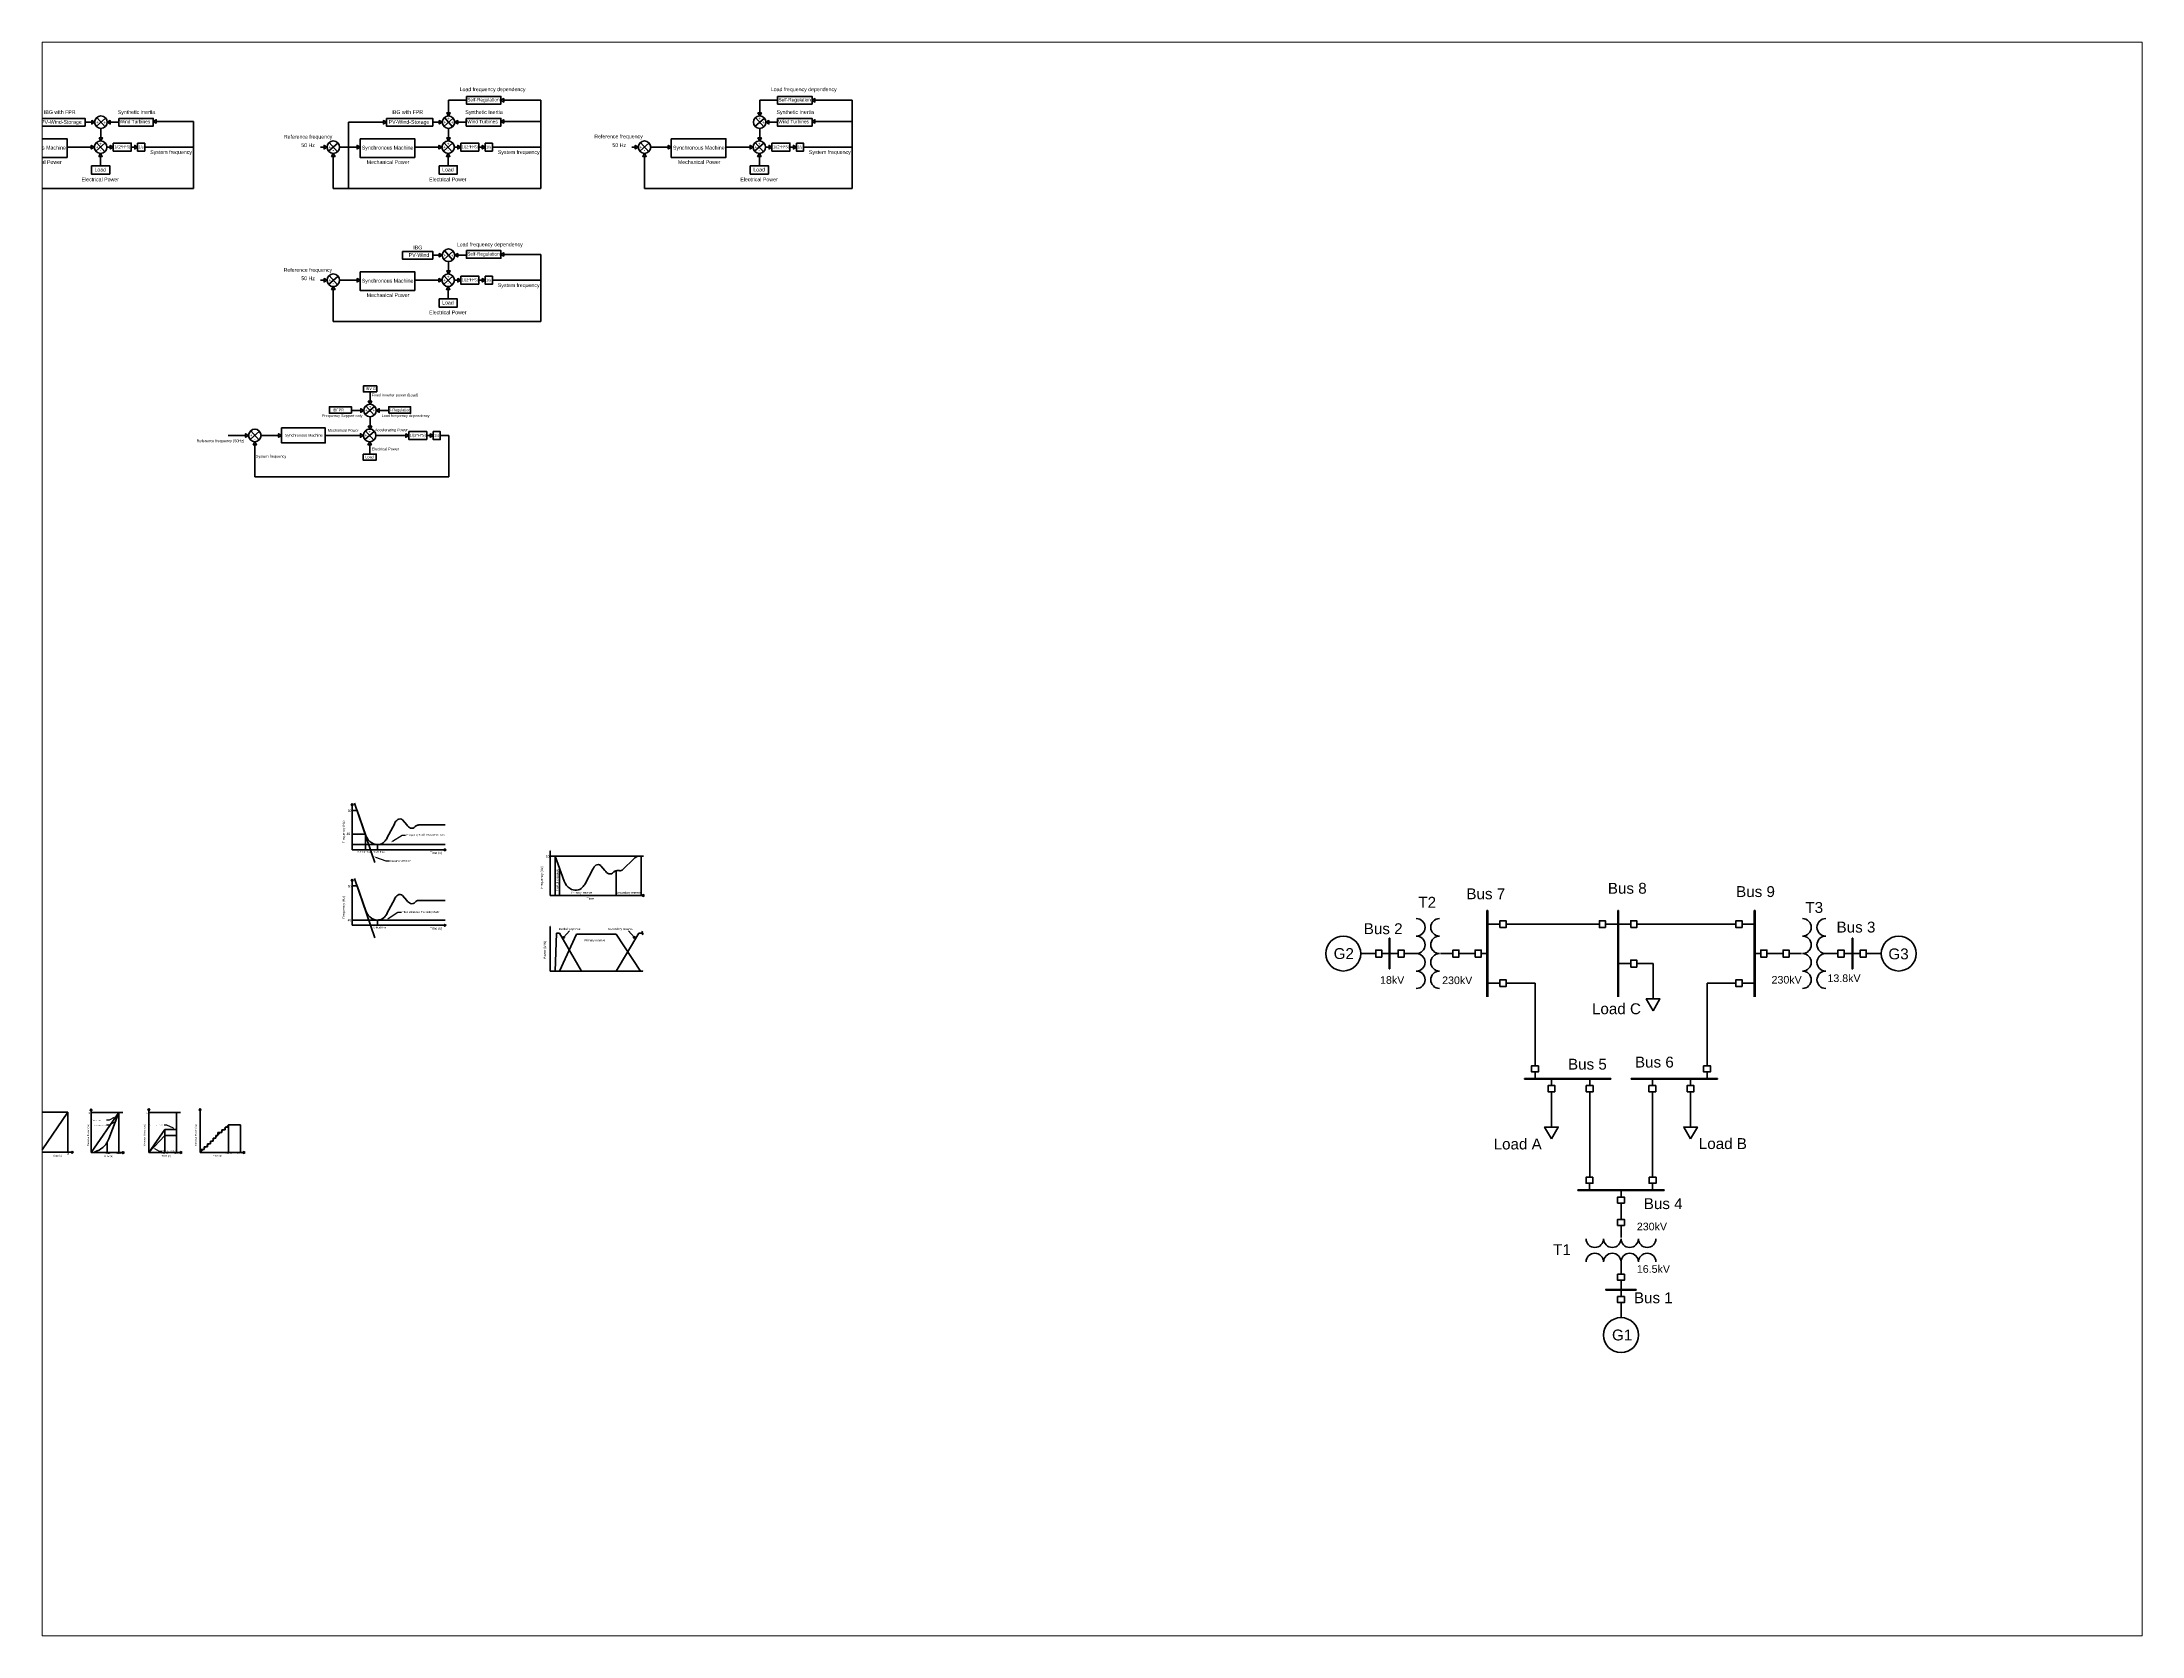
# Paper-space layout 'Layout1' of a CAD drawing. Header units: millimetres. Extents: x 26 to 231, y 20 to 176.
# The model-space entities are those that its viewports show. They can reach past a viewport. Long polylines and large blocks are cut down to what shows.
import ezdxf
from ezdxf import colors
from ezdxf.entities.mleader import LeaderData, LeaderLine
from ezdxf.math import Vec2, Vec3

# ---------------------------------------------------------------- set-up
doc = ezdxf.new("R2010")
doc.units = ezdxf.units.MM
doc.linetypes.add('ACAD_ISO02W100', pattern=[15, 12, -3])
doc.linetypes.add('JIS_02_1.2', pattern=[2.5, 1.25, -1.25])
doc.layers.get('0').update_dxf_attribs({"lineweight": 40})
doc.layers.add('Layer1', color=7, linetype='JIS_02_1.2', lineweight=40)
doc.layers.add('Layer2', color=7, linetype='ACAD_ISO02W100', lineweight=40)
doc.styles.get("Standard").update_dxf_attribs({"font": 'arial.ttf'})

msp = doc.modelspace()

# ---------------------------------------------------------------- hatches: boundary and pattern name
h = msp.add_hatch(color=256)
h.dxf.hatch_style = 1
h.paths.add_polyline_path([(2088.1, 2933.9), (2081.5, 2930.2), (2088.1, 2926.4)])
h.paths.add_polyline_path([(2053.7, 2930.2), (2047.2, 2933.9), (2047.2, 2926.4)])
h = msp.add_hatch(color=256)
h.dxf.hatch_style = 1
h.paths.add_polyline_path([(2857, 2933.9), (2850.5, 2930.2), (2857, 2926.4)])
h.paths.add_polyline_path([(2822.7, 2930.2), (2816.1, 2933.9), (2816.1, 2926.4)])
h = msp.add_hatch(color=256)
h.dxf.hatch_style = 1
h.paths.add_polyline_path([(2840.4, 2950.6), (2832.8, 2950.6), (2836.6, 2944.1)])
h = msp.add_hatch(color=256)
h.dxf.hatch_style = 1
h.paths.add_polyline_path([(3528.8, 2950.6), (3521.3, 2950.6), (3525.1, 2944.1)])
h = msp.add_hatch(color=256)
h.dxf.hatch_style = 1
h.paths.add_polyline_path([(3545.5, 2933.9), (3539, 2930.2), (3545.5, 2926.4)])
h = msp.add_hatch(color=256)
h.dxf.hatch_style = 1
h.paths.add_polyline_path([(1799, 2875), (1792.4, 2878.8), (1792.4, 2871.2)])
h.paths.add_polyline_path([(1816.6, 2854.5), (1812.9, 2861.1), (1809.1, 2854.5)])
h.paths.add_polyline_path([(1871.9, 2875), (1865.4, 2878.8), (1865.4, 2871.2)])
h.paths.add_polyline_path([(2063.9, 2895.5), (2067.6, 2888.9), (2071.4, 2895.5)])
h.paths.add_polyline_path([(2046.4, 2871.2), (2053, 2875), (2046.4, 2878.8)])
h.paths.add_polyline_path([(2063.1, 2854.5), (2070.7, 2854.5), (2066.9, 2861.1)])
h.paths.add_polyline_path([(2088.3, 2878.7), (2088.3, 2871.2), (2094.8, 2874.9)])
h.paths.add_polyline_path([(2148.8, 2874.9), (2142.3, 2878.7), (2142.3, 2871.1)])
h = msp.add_hatch(color=256)
h.dxf.hatch_style = 1
h.paths.add_polyline_path([(2567.9, 2875), (2561.4, 2878.8), (2561.4, 2871.2)])
h.paths.add_polyline_path([(2585.6, 2854.5), (2581.8, 2861.1), (2578, 2854.5)])
h.paths.add_polyline_path([(2640.9, 2875), (2634.3, 2878.8), (2634.3, 2871.2)])
h.paths.add_polyline_path([(2832.8, 2895.5), (2836.6, 2888.9), (2840.4, 2895.5)])
h.paths.add_polyline_path([(2815.4, 2871.2), (2821.9, 2875), (2815.4, 2878.8)])
h.paths.add_polyline_path([(2832.1, 2854.5), (2839.6, 2854.5), (2835.8, 2861.1)])
h.paths.add_polyline_path([(2857.2, 2878.7), (2857.2, 2871.2), (2863.8, 2874.9)])
h.paths.add_polyline_path([(2917.8, 2874.9), (2911.2, 2878.7), (2911.2, 2871.1)])
h = msp.add_hatch(color=256)
h.dxf.hatch_style = 1
h.paths.add_polyline_path([(3256.4, 2875), (3249.8, 2878.8), (3249.8, 2871.2)])
h.paths.add_polyline_path([(3274.1, 2854.5), (3270.3, 2861.1), (3266.5, 2854.5)])
h.paths.add_polyline_path([(3329.3, 2875), (3322.8, 2878.8), (3322.8, 2871.2)])
h.paths.add_polyline_path([(3521.3, 2895.5), (3525.1, 2888.9), (3528.8, 2895.5)])
h.paths.add_polyline_path([(3503.8, 2871.2), (3510.4, 2875), (3503.8, 2878.8)])
h.paths.add_polyline_path([(3520.5, 2854.5), (3528.1, 2854.5), (3524.3, 2861.1)])
h.paths.add_polyline_path([(3545.7, 2878.7), (3545.7, 2871.2), (3552.2, 2874.9)])
h.paths.add_polyline_path([(3606.2, 2874.9), (3599.7, 2878.7), (3599.7, 2871.1)])
h = msp.add_hatch(color=256)
h.dxf.hatch_style = 1
h.paths.add_polyline_path([(2857, 2639.7), (2850.5, 2635.9), (2857, 2632.1)])
h.paths.add_polyline_path([(2822.7, 2635.9), (2816.1, 2639.7), (2816.1, 2632.1)])
h = msp.add_hatch(color=256)
h.dxf.hatch_style = 1
h.paths.add_polyline_path([(2567.9, 2580.7), (2561.4, 2584.5), (2561.4, 2576.9)])
h.paths.add_polyline_path([(2585.6, 2560.3), (2581.8, 2566.8), (2578, 2560.3)])
h.paths.add_polyline_path([(2640.9, 2580.7), (2634.3, 2584.5), (2634.3, 2576.9)])
h.paths.add_polyline_path([(2832.8, 2601.2), (2836.6, 2594.6), (2840.4, 2601.2)])
h.paths.add_polyline_path([(2815.4, 2576.9), (2821.9, 2580.7), (2815.4, 2584.5)])
h.paths.add_polyline_path([(2832.1, 2560.3), (2839.6, 2560.3), (2835.8, 2566.8)])
h.paths.add_polyline_path([(2857.2, 2584.5), (2857.2, 2576.9), (2863.8, 2580.7)])
h.paths.add_polyline_path([(2917.8, 2580.6), (2911.2, 2584.4), (2911.2, 2576.9)])
h = msp.add_hatch(color=256)
h.dxf.hatch_style = 1
h.paths.add_polyline_path([(2623.4, 1423.1), (2621.4, 1419.6), (2625.5, 1419.6)])
h.paths.add_polyline_path([(2831.5, 1321), (2828, 1323.1), (2828, 1319)])
h.paths.add_polyline_path([(2623.4, 1256.2), (2621.4, 1252.7), (2625.5, 1252.7)])
h.paths.add_polyline_path([(2831.5, 1154.1), (2828, 1156.2), (2828, 1152.1)])
h = msp.add_hatch(color=256)
h.dxf.hatch_style = 1
h.paths.add_polyline_path([(3061.8, 1322.1), (3059.8, 1318.6), (3063.9, 1318.6)])
h.paths.add_polyline_path([(3270, 1220), (3266.4, 1222.1), (3266.4, 1218)])
h.paths.add_polyline_path([(3061.8, 1155.2), (3059.8, 1151.7), (3063.9, 1151.7)])
h.paths.add_polyline_path([(3270, 1053.1), (3266.4, 1055.2), (3266.4, 1051.1)])
h = msp.add_hatch(color=256)
h.dxf.hatch_style = 1
h.paths.add_polyline_path([(1935.4, 745.6), (1933.3, 749.1), (1931.3, 745.6)])
h.paths.add_polyline_path([(2003.6, 650), (2007.1, 652.1), (2003.6, 654.1)])
h.paths.add_polyline_path([(2116.1, 653.3), (2116.1, 649.3), (2119.7, 651.3)])
h.paths.add_polyline_path([(2043.8, 744.8), (2047.9, 744.8), (2045.9, 748.3)])
h.paths.add_polyline_path([(2173.6, 748.8), (2171.6, 745.3), (2175.7, 745.3)])
h.paths.add_polyline_path([(2243.9, 649.7), (2247.4, 651.7), (2243.9, 653.8)])

# ---------------------------------------------------------------- linework, layer by layer
for p, q in [((3041.2, 3212.2), (3041.2, 3120.8)), ((2581.8, 3120.9), (2581.8, 3171)), ((3041.2, 3120.8), (2581.8, 3120.9)), ((2876.2, 2978.6), (2836.6, 2978.6)), ((2836.6, 2978.6), (2836.6, 2950.6)), ((3564.6, 2978.6), (3525.1, 2978.6)), ((3525.1, 2978.6), (3525.1, 2950.6)), ((2047.2, 2930.2), (2032.6, 2930.2)), ((2078.1, 2939.4), (2057.2, 2921)), ((2058.4, 2940.6), (2076.9, 2919.7)), ((2088.1, 2930.2), (2107, 2930.2)), ((2088.1, 2930.2), (2088.1, 2930.2)), ((2816.1, 2930.2), (2801.6, 2930.2)), ((2847, 2939.4), (2826.2, 2921)), ((2827.4, 2940.6), (2845.8, 2919.7)), ((2857, 2930.2), (2876, 2930.2)), ((2857, 2930.2), (2857, 2930.2)), ((3535.5, 2939.4), (3514.6, 2921)), ((3515.8, 2940.6), (3534.3, 2919.7)), ((3545.5, 2930.2), (3564.4, 2930.2)), ((3545.5, 2930.2), (3545.5, 2930.2)), ((2077.3, 2884.2), (2056.5, 2865.8)), ((2057.7, 2885.4), (2076.1, 2864.6)), ((2067.6, 2895.5), (2067.6, 2916.3)), ((2067.6, 2916.3), (2067.6, 2916.3)), ((2592.2, 2884.2), (2571.4, 2865.8)), ((2572.6, 2885.4), (2591, 2864.6)), ((2846.2, 2884.2), (2825.4, 2865.8)), ((2826.6, 2885.4), (2845, 2864.6)), ((2836.6, 2895.5), (2836.6, 2916.3)), ((2836.6, 2916.3), (2836.6, 2916.3)), ((3280.7, 2884.2), (3259.9, 2865.8)), ((3261.1, 2885.4), (3279.5, 2864.6)), ((3534.7, 2884.2), (3513.9, 2865.8)), ((3515.1, 2885.4), (3533.5, 2864.6)), ((3525.1, 2895.5), (3525.1, 2916.3)), ((3525.1, 2916.3), (3525.1, 2916.3)), ((2046.4, 2875), (1992.9, 2875)), ((2066.9, 2854.5), (2066.9, 2833.7)), ((2088.3, 2874.9), (2080.8, 2875)), ((2094.8, 2874.9), (2094.8, 2874.9)), ((2142.3, 2874.9), (2134.7, 2874.9)), ((2164.7, 2874.9), (2272.3, 2874.9)), ((2272.3, 2874.9), (2272.3, 2783.6)), ((2561.4, 2875), (2553.6, 2875)), ((2581.8, 2854.5), (2581.8, 2833.7)), ((2634.3, 2875), (2595.7, 2875)), ((2815.4, 2875), (2761.9, 2875)), ((2835.8, 2854.5), (2835.8, 2833.7)), ((2857.2, 2874.9), (2849.7, 2875)), ((2863.8, 2874.9), (2863.7, 2874.9)), ((2911.2, 2874.9), (2903.7, 2874.9)), ((2933.6, 2874.9), (3041.2, 2874.9)), ((3041.2, 2874.9), (3041.2, 2783.6)), ((3249.8, 2875), (3242, 2875)), ((3270.3, 2854.5), (3270.3, 2833.7)), ((3322.8, 2875), (3284.2, 2875)), ((3503.8, 2875), (3450.3, 2875)), ((3524.3, 2854.5), (3524.3, 2833.7)), ((3545.7, 2874.9), (3538.2, 2875)), ((3552.2, 2874.9), (3552.2, 2874.9)), ((3599.7, 2874.9), (3592.1, 2874.9)), ((3622.1, 2874.9), (3729.7, 2874.9)), ((3729.7, 2874.9), (3729.7, 2783.6)), ((2581.8, 2783.6), (2581.8, 2833.7)), ((3270.3, 2783.6), (3270.3, 2833.7)), ((2272.3, 2783.6), (1812.9, 2783.6)), ((3041.2, 2783.6), (2581.8, 2783.6)), ((3729.7, 2783.6), (3270.3, 2783.6)), ((2816.1, 2635.9), (2801.6, 2635.9)), ((2847, 2645.1), (2826.2, 2626.7)), ((2827.4, 2646.3), (2845.8, 2625.5)), ((2836.6, 2601.2), (2836.6, 2622)), ((2836.6, 2622), (2836.6, 2622)), ((2857, 2635.9), (2876, 2635.9)), ((2857, 2635.9), (2857, 2635.9)), ((2561.4, 2580.7), (2553.6, 2580.7)), ((2592.2, 2589.9), (2571.4, 2571.5)), ((2572.6, 2591.1), (2591, 2570.3)), ((2581.8, 2560.3), (2581.8, 2539.5)), ((2634.3, 2580.7), (2595.7, 2580.7)), ((2815.4, 2580.7), (2761.9, 2580.7)), ((2846.2, 2589.9), (2825.4, 2571.5)), ((2826.6, 2591.1), (2845, 2570.3)), ((2835.8, 2560.3), (2835.8, 2539.5)), ((2857.2, 2580.7), (2849.7, 2580.7)), ((2863.8, 2580.7), (2863.7, 2580.7)), ((2911.2, 2580.6), (2903.7, 2580.6)), ((2933.6, 2580.6), (3041.2, 2580.6)), ((3041.2, 2580.6), (3041.2, 2489.3)), ((2581.8, 2489.3), (2581.8, 2539.5)), ((3041.2, 2489.3), (2581.8, 2489.3)), ((2663, 2313), (2663, 2333.8)), ((2642.6, 2292.6), (2621.8, 2292.6)), ((2673.4, 2301.8), (2652.6, 2283.4)), ((2653.8, 2303), (2672.2, 2282.2)), ((2663, 2257.9), (2663, 2278.7)), ((2683.5, 2292.6), (2704.3, 2292.6)), ((2387.8, 2237.4), (2349.2, 2237.4)), ((2418.7, 2246.6), (2397.8, 2228.2)), ((2399, 2247.8), (2417.4, 2227)), ((2460.7, 2237.4), (2422.1, 2237.4)), ((2641.8, 2237.4), (2564.1, 2237.4)), ((2672.7, 2246.6), (2651.8, 2228.2)), ((2653, 2247.8), (2671.5, 2227)), ((2742.1, 2237.1), (2676.2, 2237.4)), ((2796.1, 2237), (2788.6, 2237)), ((2818.5, 2237.3), (2837.5, 2237.3)), ((2837.5, 2237.3), (2837.5, 2146)), ((2408.2, 2216.9), (2408.2, 2196.1)), ((2408.2, 2146), (2408.2, 2196.1)), ((2662.3, 2216.9), (2662.3, 2196.1)), ((2837.5, 2146), (2408.2, 2146)), ((2623.4, 1419.6), (2623.4, 1321)), ((2623.4, 1408), (2634.3, 1408)), ((2653.8, 1352.9), (2634.3, 1408)), ((2700.5, 1346.9), (2717.6, 1379.3)), ((2735.1, 1387), (2744.4, 1376)), ((2770.3, 1375.9), (2829.4, 1375.9)), ((2623.4, 1321), (2828, 1321)), ((3061.8, 1318.6), (3061.8, 1220)), ((3061.8, 1307), (3072.7, 1307)), ((3092.2, 1251.9), (3072.7, 1307)), ((3222.5, 1277.2), (3246.5, 1301.1)), ((3257.4, 1307), (3267.8, 1307)), ((3139, 1245.9), (3156, 1278.3)), ((3173.5, 1285.9), (3182.8, 1275)), ((3208.7, 1274.9), (3212.4, 1274.9)), ((3212.4, 1274.9), (3214.6, 1274.9)), ((2623.4, 1252.7), (2623.4, 1154.1)), ((2623.4, 1241.1), (2634.3, 1241.1)), ((2653.8, 1186), (2634.3, 1241.1)), ((2700.5, 1180), (2717.6, 1212.4)), ((2735.1, 1220.1), (2744.4, 1209.1)), ((2770.3, 1209), (2829.4, 1209)), ((3061.8, 1220), (3266.4, 1220)), ((5134.1, 996.1), (5134.1, 1187)), ((5135.7, 1187), (5134.1, 1187)), ((5135.7, 996.1), (5135.7, 1187)), ((5423.4, 996.1), (5423.4, 1187)), ((5423.4, 1187), (5425, 1187)), ((5425, 996.1), (5425, 1187)), ((5725.5, 996.1), (5725.5, 1187)), ((5725.5, 1187), (5727.1, 1187)), ((5727.1, 996.1), (5727.1, 1187)), ((2623.4, 1154.1), (2828, 1154.1)), ((3061.8, 1151.4), (3061.8, 1052.8)), ((3075.9, 1136.4), (3072.7, 1052.8)), ((3075.9, 1136.4), (3082.2, 1136.4)), ((3082.2, 1136.4), (3131.1, 1052.8)), ((3082.5, 1052.8), (3120.1, 1134.5)), ((3104.4, 1141.7), (3092, 1127.9)), ((3120.1, 1134.5), (3207.7, 1134.5)), ((3207.7, 1052.8), (3257.4, 1136.4)), ((3207.7, 1134.5), (3261.1, 1052.8)), ((3234.6, 1141.7), (3247, 1127.9)), ((3257.4, 1136.4), (3266.4, 1136.4)), ((4919.3, 1125.5), (4917.5, 1125.5)), ((4917.5, 1125.5), (4917.5, 1058)), ((4919.3, 1057.6), (4919.3, 1125.5)), ((5162.8, 1156.7), (5135.7, 1156.7)), ((5176.2, 1156.7), (5382.9, 1156.7)), ((5396.3, 1156.7), (5423.4, 1156.7)), ((5452.1, 1156.7), (5425, 1156.7)), ((5465.5, 1156.7), (5685, 1156.7)), ((5698.4, 1156.7), (5725.5, 1156.7)), ((5941.9, 1057.3), (5941.9, 1125.3)), ((5941.9, 1125.3), (5943.7, 1125.3)), ((5943.7, 1125.3), (5943.7, 1057.8)), ((4873.6, 1091.6), (4854.7, 1091.6)), ((4873.6, 1091.6), (4888, 1091.6)), ((4901.4, 1091.6), (4937.3, 1091.6)), ((4950.7, 1091.6), (4977.8, 1091.6)), ((5058.7, 1091.6), (5031.6, 1091.6)), ((5107.9, 1091.6), (5072.1, 1091.6)), ((5135.7, 1091.6), (5121.3, 1091.6)), ((5452.1, 1069.4), (5425, 1069.4)), ((5501.5, 1069.4), (5465.5, 1069.4)), ((5501.5, 991.1), (5501.5, 1069.4)), ((5725.5, 1091.6), (5739.9, 1091.6)), ((5753.3, 1091.6), (5789.2, 1091.6)), ((5802.6, 1091.6), (5829.7, 1091.6)), ((5910.6, 1091.6), (5883.5, 1091.6)), ((5959.9, 1091.6), (5924, 1091.6)), ((5987.6, 1091.6), (5973.3, 1091.6)), ((5987.6, 1091.6), (6006.5, 1091.6)), ((3061.8, 1052.8), (3266.4, 1052.8)), ((4917.5, 1058), (4919.3, 1058)), ((5162.8, 1026.1), (5135.7, 1026.1)), ((5240.4, 1026.1), (5176.2, 1026.1)), ((5240.4, 843.3), (5240.4, 1026.1)), ((5620.9, 843.3), (5620.9, 1026.1)), ((5620.9, 1026.1), (5685, 1026.1)), ((5698.4, 1026.1), (5725.5, 1026.1)), ((5943.7, 1057.8), (5941.9, 1057.8)), ((5407.9, 815.5), (5217, 815.5)), ((5217, 815.5), (5217, 813.9)), ((5407.9, 813.9), (5217, 813.9)), ((5240.4, 815.5), (5240.4, 829.9)), ((5276.8, 813.9), (5276.8, 799.5)), ((5361.3, 813.9), (5361.3, 799.5)), ((5407.9, 815.5), (5407.9, 813.9)), ((5453.3, 815.5), (5644.2, 815.5)), ((5453.3, 815.5), (5453.3, 813.9)), ((5453.3, 813.9), (5644.2, 813.9)), ((5500, 813.9), (5500, 799.5)), ((5584.5, 813.9), (5584.5, 799.5)), ((5620.9, 815.5), (5620.9, 829.9)), ((5644.2, 815.5), (5644.2, 813.9)), ((1933.3, 745.6), (1933.3, 652.1)), ((2045.9, 744.8), (2045.9, 651.3)), ((2173.6, 745.3), (2173.6, 651.7)), ((2286.9, 745.3), (2286.9, 651.7)), ((5276.8, 707.8), (5276.8, 786.1)), ((5361.3, 786.1), (5361.3, 596.9)), ((5500, 786.1), (5500, 596.9)), ((5584.5, 707.8), (5584.5, 786.1)), ((2045.9, 739.8), (2116, 739.8)), ((2085, 681.8), (2107.1, 739.8)), ((2173.6, 740.2), (2243.8, 740.2)), ((2350.2, 712.8), (2286.9, 651.7)), ((2350.2, 712.8), (2376.4, 712.8)), ((2350.2, 712.8), (2350.2, 708)), ((1933.3, 652.1), (2003.6, 652.1)), ((2045.9, 651.3), (2116.1, 651.3)), ((2173.6, 651.7), (2208.7, 688.9)), ((2173.6, 651.7), (2243.9, 651.7)), ((2208.7, 688.9), (2234.8, 688.9)), ((2286.9, 651.7), (2382.9, 651.7)), ((5335.2, 569.2), (5526.1, 569.2)), ((5335.2, 569.2), (5335.2, 567.6)), ((5335.2, 567.6), (5526.1, 567.6)), ((5360.8, 569.2), (5360.8, 583.6)), ((5430.6, 567.4), (5430.6, 553)), ((5500.4, 569.2), (5500.4, 583.6)), ((5526.1, 569.2), (5526.1, 567.6)), ((5430.6, 539.6), (5430.6, 503.8)), ((5430.6, 490.4), (5430.6, 463.3)), ((5430.6, 382.3), (5430.6, 409.5)), ((5396.4, 348.5), (5464.4, 348.5)), ((5396.9, 346.8), (5396.9, 348.5)), ((5464.4, 346.8), (5396.9, 346.8)), ((5430.6, 333.1), (5430.6, 369)), ((5464.4, 348.5), (5464.4, 346.8)), ((5430.6, 305.3), (5430.6, 319.7)), ((5430.6, 305.3), (5430.6, 286.4))]:
    msp.add_line(p, q)
for points in [[(2876.2, 2987.1), (2952.6, 2987.1), (2952.6, 2970.2), (2876.2, 2970.2)], [(2952.4, 2978.6), (2959, 2982.4), (2959, 2974.8)], [(3564.6, 2987.1), (3641.1, 2987.1), (3641.1, 2970.2), (3564.6, 2970.2)], [(3640.9, 2978.6), (3647.4, 2982.4), (3647.4, 2974.8)], [(1930.2, 2930.2), (1923.6, 2933.9), (1923.6, 2926.4)], [(1930.2, 2938.6), (2032.6, 2938.6), (2032.6, 2921.7), (1930.2, 2921.7)], [(2053.7, 2930.2), (2047.2, 2933.9), (2047.2, 2926.4)], [(2081.5, 2930.2), (2088.1, 2933.9), (2088.1, 2926.4)], [(2107, 2938.6), (2183.5, 2938.6), (2183.5, 2921.7), (2107, 2921.7)], [(2183.5, 2931.9), (2190, 2935.7), (2190, 2928.2)], [(2699.1, 2930.2), (2692.6, 2933.9), (2692.6, 2926.4)], [(2699.1, 2938.6), (2801.6, 2938.6), (2801.6, 2921.7), (2699.1, 2921.7)], [(2822.7, 2930.2), (2816.1, 2933.9), (2816.1, 2926.4)], [(2836.6, 2944.1), (2840.4, 2950.6), (2832.8, 2950.6)], [(2850.5, 2930.2), (2857, 2933.9), (2857, 2926.4)], [(2876, 2938.6), (2952.4, 2938.6), (2952.4, 2921.7), (2876, 2921.7)], [(2952.4, 2931.9), (2959, 2935.7), (2959, 2928.2)], [(3525.1, 2944.1), (3528.8, 2950.6), (3521.3, 2950.6)], [(3539, 2930.2), (3545.5, 2933.9), (3545.5, 2926.4)], [(3564.4, 2938.6), (3640.9, 2938.6), (3640.9, 2921.7), (3564.4, 2921.7)], [(3640.9, 2931.9), (3647.4, 2935.7), (3647.4, 2928.2)], [(1871.9, 2893.7), (1992.9, 2893.7), (1992.9, 2852.4), (1871.9, 2852.4)], [(2067.6, 2888.9), (2071.4, 2895.5), (2063.9, 2895.5)], [(2094.8, 2883.9), (2134.7, 2883.9), (2134.7, 2866.4), (2094.8, 2866.4)], [(2148.8, 2883.7), (2164.7, 2883.7), (2164.7, 2866.2), (2148.8, 2866.2)], [(2640.9, 2893.7), (2761.9, 2893.7), (2761.9, 2852.4), (2640.9, 2852.4)], [(2836.6, 2888.9), (2840.4, 2895.5), (2832.8, 2895.5)], [(2863.8, 2883.9), (2903.7, 2883.9), (2903.7, 2866.4), (2863.8, 2866.4)], [(2917.8, 2883.7), (2933.6, 2883.7), (2933.6, 2866.2), (2917.8, 2866.2)], [(3329.3, 2893.7), (3450.3, 2893.7), (3450.3, 2852.4), (3329.3, 2852.4)], [(3525.1, 2888.9), (3528.8, 2895.5), (3521.3, 2895.5)], [(3552.2, 2883.9), (3592.1, 2883.9), (3592.1, 2866.4), (3552.2, 2866.4)], [(3606.2, 2883.7), (3622.1, 2883.7), (3622.1, 2866.2), (3606.2, 2866.2)], [(2053, 2875), (2046.4, 2878.8), (2046.4, 2871.2)], [(2066.9, 2861.1), (2063.1, 2854.5), (2070.7, 2854.5)], [(2094.8, 2874.9), (2088.3, 2878.7), (2088.3, 2871.2)], [(2148.8, 2874.9), (2142.3, 2878.7), (2142.3, 2871.1)], [(2567.9, 2875), (2561.4, 2878.8), (2561.4, 2871.2)], [(2581.8, 2861.1), (2578, 2854.5), (2585.6, 2854.5)], [(2640.9, 2875), (2634.3, 2878.8), (2634.3, 2871.2)], [(2821.9, 2875), (2815.4, 2878.8), (2815.4, 2871.2)], [(2835.8, 2861.1), (2832.1, 2854.5), (2839.6, 2854.5)], [(2863.8, 2874.9), (2857.2, 2878.7), (2857.2, 2871.2)], [(2917.8, 2874.9), (2911.2, 2878.7), (2911.2, 2871.1)], [(3256.4, 2875), (3249.8, 2878.8), (3249.8, 2871.2)], [(3270.3, 2861.1), (3266.5, 2854.5), (3274.1, 2854.5)], [(3329.3, 2875), (3322.8, 2878.8), (3322.8, 2871.2)], [(3510.4, 2875), (3503.8, 2878.8), (3503.8, 2871.2)], [(3524.3, 2861.1), (3520.5, 2854.5), (3528.1, 2854.5)], [(3552.2, 2874.9), (3545.7, 2878.7), (3545.7, 2871.2)], [(3606.2, 2874.9), (3599.7, 2878.7), (3599.7, 2871.1)], [(2046.7, 2833.7), (2087.1, 2833.7), (2087.1, 2815.5), (2046.7, 2815.5)], [(2815.7, 2833.7), (2856, 2833.7), (2856, 2815.5), (2815.7, 2815.5)], [(3504.1, 2833.7), (3544.5, 2833.7), (3544.5, 2815.5), (3504.1, 2815.5)], [(2734.8, 2644.3), (2801.6, 2644.3), (2801.6, 2627.5), (2734.8, 2627.5)], [(2822.7, 2635.9), (2816.1, 2639.7), (2816.1, 2632.1)], [(2850.5, 2635.9), (2857, 2639.7), (2857, 2632.1)], [(2876.2, 2646.1), (2952.6, 2646.1), (2952.6, 2629.2), (2876.2, 2629.2)], [(2952.4, 2637.7), (2959, 2641.5), (2959, 2633.9)], [(2567.9, 2580.7), (2561.4, 2584.5), (2561.4, 2576.9)], [(2581.8, 2566.8), (2578, 2560.3), (2585.6, 2560.3)], [(2640.9, 2580.7), (2634.3, 2584.5), (2634.3, 2576.9)], [(2640.9, 2599.5), (2761.9, 2599.5), (2761.9, 2558.2), (2640.9, 2558.2)], [(2821.9, 2580.7), (2815.4, 2584.5), (2815.4, 2576.9)], [(2835.8, 2566.8), (2832.1, 2560.3), (2839.6, 2560.3)], [(2836.6, 2594.6), (2840.4, 2601.2), (2832.8, 2601.2)], [(2863.8, 2580.7), (2857.2, 2584.5), (2857.2, 2576.9)], [(2863.8, 2589.7), (2903.7, 2589.7), (2903.7, 2572.2), (2863.8, 2572.2)], [(2917.8, 2580.6), (2911.2, 2584.4), (2911.2, 2576.9)], [(2917.8, 2589.4), (2933.6, 2589.4), (2933.6, 2571.9), (2917.8, 2571.9)], [(2815.7, 2539.5), (2856, 2539.5), (2856, 2521.3), (2815.7, 2521.3)], [(2677.7, 2333.8), (2648.3, 2333.8), (2648.3, 2347.1), (2677.7, 2347.1)], [(2621.8, 2286.6), (2573.2, 2286.6), (2573.2, 2300.9), (2621.8, 2300.9)], [(2649.1, 2292.6), (2642.6, 2296.4), (2642.6, 2288.8)], [(2663, 2306.5), (2666.8, 2313), (2659.2, 2313)], [(2676.9, 2292.6), (2683.5, 2296.4), (2683.5, 2288.8)], [(2704.3, 2286.6), (2752.9, 2286.6), (2752.9, 2300.9), (2704.3, 2300.9)], [(2394.3, 2237.4), (2387.8, 2241.2), (2387.8, 2233.6)], [(2467.3, 2237.4), (2460.7, 2241.2), (2460.7, 2233.6)], [(2467.3, 2253.9), (2564.1, 2253.9), (2564.1, 2220.9), (2467.3, 2220.9)], [(2648.4, 2237.4), (2641.8, 2241.2), (2641.8, 2233.6)], [(2663, 2251.3), (2666.8, 2257.9), (2659.2, 2257.9)], [(2748.7, 2237.1), (2742.1, 2240.9), (2742.1, 2233.3)], [(2748.7, 2246.1), (2788.6, 2246.1), (2788.6, 2228.6), (2748.7, 2228.6)], [(2802.7, 2237), (2796.1, 2240.8), (2796.1, 2233.3)], [(2802.7, 2245.8), (2818.5, 2245.8), (2818.5, 2228.3), (2802.7, 2228.3)], [(2408.2, 2223.5), (2404.5, 2216.9), (2412, 2216.9)], [(2647.6, 2196.1), (2676.9, 2196.1), (2676.9, 2182.9), (2647.6, 2182.9)], [(2662.3, 2223.5), (2658.5, 2216.9), (2666, 2216.9)], [(2623.4, 1423.1), (2621.4, 1419.6), (2625.5, 1419.6)], [(2831.5, 1321), (2828, 1323.1), (2828, 1319)], [(2623.4, 1256.2), (2621.4, 1252.7), (2625.5, 1252.7)], [(3270, 1220), (3266.4, 1222.1), (3266.4, 1218)], [(5162.8, 1149), (5162.8, 1164.3), (5176.2, 1164.3), (5176.2, 1149)], [(5396.3, 1149), (5396.3, 1164.3), (5382.9, 1164.3), (5382.9, 1149)], [(5452.1, 1149), (5452.1, 1164.3), (5465.5, 1164.3), (5465.5, 1149)], [(5698.4, 1149), (5698.4, 1164.3), (5685, 1164.3), (5685, 1149)], [(2831.5, 1154.1), (2828, 1156.2), (2828, 1152.1)], [(3090.1, 1125.3), (3093.5, 1126.7), (3090.5, 1129)], [(3248.9, 1125.3), (3245.5, 1126.7), (3248.5, 1129)], [(4901.4, 1083.9), (4901.4, 1099.2), (4888, 1099.2), (4888, 1083.9)], [(4950.7, 1083.9), (4950.7, 1099.2), (4937.3, 1099.2), (4937.3, 1083.9)], [(5058.7, 1083.9), (5058.7, 1099.2), (5072.1, 1099.2), (5072.1, 1083.9)], [(5107.9, 1083.9), (5107.9, 1099.2), (5121.3, 1099.2), (5121.3, 1083.9)], [(5452.1, 1061.7), (5452.1, 1077), (5465.5, 1077), (5465.5, 1061.7)], [(5753.3, 1083.9), (5753.3, 1099.2), (5739.9, 1099.2), (5739.9, 1083.9)], [(5802.6, 1083.9), (5802.6, 1099.2), (5789.2, 1099.2), (5789.2, 1083.9)], [(5910.6, 1083.9), (5910.6, 1099.2), (5924, 1099.2), (5924, 1083.9)], [(5959.9, 1083.9), (5959.9, 1099.2), (5973.3, 1099.2), (5973.3, 1083.9)], [(5162.8, 1018.4), (5162.8, 1033.7), (5176.2, 1033.7), (5176.2, 1018.4)], [(5698.4, 1018.4), (5698.4, 1033.7), (5685, 1033.7), (5685, 1018.4)], [(5501.5, 964.9), (5486.4, 991.1), (5516.6, 991.1)], [(5248, 843.3), (5232.7, 843.3), (5232.7, 829.9), (5248, 829.9)], [(5613.2, 843.3), (5628.5, 843.3), (5628.5, 829.9), (5613.2, 829.9)], [(5284.4, 786.1), (5269.1, 786.1), (5269.1, 799.5), (5284.4, 799.5)], [(5368.9, 786.1), (5353.6, 786.1), (5353.6, 799.5), (5368.9, 799.5)], [(5492.3, 786.1), (5507.6, 786.1), (5507.6, 799.5), (5492.3, 799.5)], [(5576.8, 786.1), (5592.1, 786.1), (5592.1, 799.5), (5576.8, 799.5)], [(1933.3, 749.1), (1931.3, 745.6), (1935.4, 745.6)], [(2045.9, 748.3), (2043.8, 744.8), (2047.9, 744.8)], [(2173.6, 748.8), (2171.6, 745.3), (2175.7, 745.3)], [(2286.9, 748.8), (2284.9, 745.3), (2289, 745.3)], [(5276.8, 681.6), (5291.9, 707.8), (5261.6, 707.8)], [(5584.5, 681.6), (5569.3, 707.8), (5599.6, 707.8)], [(2007.1, 652.1), (2003.6, 654.1), (2003.6, 650)], [(2119.7, 651.3), (2116.1, 653.3), (2116.1, 649.3)], [(2247.4, 651.7), (2243.9, 653.8), (2243.9, 649.7)], [(2386.4, 651.7), (2382.9, 653.8), (2382.9, 649.7)], [(5368.5, 596.9), (5353.2, 596.9), (5353.2, 583.6), (5368.5, 583.6)], [(5492.7, 596.9), (5508.1, 596.9), (5508.1, 583.6), (5492.7, 583.6)], [(5423, 539.6), (5438.3, 539.6), (5438.3, 553), (5423, 553)], [(5423, 490.4), (5438.3, 490.4), (5438.3, 503.8), (5423, 503.8)], [(5423, 382.3), (5438.3, 382.3), (5438.3, 369), (5423, 369)], [(5423, 333.1), (5438.3, 333.1), (5438.3, 319.7), (5423, 319.7)]]:
    msp.add_lwpolyline(points, close=True)
for centre, radius in [((2067.6, 2930.2), 13.9), ((2836.6, 2930.2), 13.9), ((3525.1, 2930.2), 13.9), ((2066.9, 2875), 13.9), ((2581.8, 2875), 13.9), ((2835.8, 2875), 13.9), ((3270.3, 2875), 13.9), ((3524.3, 2875), 13.9), ((2836.6, 2635.9), 13.9), ((2581.8, 2580.7), 13.9), ((2835.8, 2580.7), 13.9), ((2663, 2292.6), 13.9), ((2408.2, 2237.4), 13.9), ((2662.3, 2237.4), 13.9), ((4816.1, 1091.6), 38.6), ((6045.1, 1091.6), 38.6), ((5430.6, 247.8), 38.6)]:
    msp.add_circle(centre, radius)
for centre, radius, start, end in [((2683.4, 1362.9), 31.2, 198.6411, 238.6432), ((2738.4, 1369.8), 23, 128.1394, 155.406), ((2729.1, 1380.3), 8.96, 47.9809, 122.6464), ((2762.8, 1389.7), 23, 216.4993, 243.7659), ((2755.8, 1377.5), 8.96, 249.259, 323.9244), ((2770.3, 1366.9), 8.96, 90, 143.9244), ((2679.2, 1354.4), 21.8, 236.4205, 276.7005), ((2680.8, 1350.9), 18.2, 272.8581, 319.7789), ((2662.5, 1369.6), 44.3, 316.6445, 329.2536), ((3259.1, 1291), 16.1, 96.1045, 141.3491), ((3176.8, 1268.8), 23, 128.1394, 155.406), ((3167.5, 1279.3), 8.96, 47.9809, 122.6464), ((3201.2, 1288.7), 23, 216.4993, 243.7659), ((3194.3, 1276.5), 8.96, 249.259, 323.9244), ((3208.7, 1265.9), 8.96, 90, 143.9244), ((3216.3, 1283.7), 9.04, 258.8703, 313.299), ((2738.4, 1202.9), 23, 128.1394, 155.406), ((2729.1, 1213.4), 8.96, 47.9809, 122.6464), ((2762.8, 1222.8), 23, 216.4993, 243.7659), ((2770.3, 1200), 8.96, 90, 143.9244), ((3121.8, 1261.9), 31.2, 198.6411, 238.6432), ((3117.6, 1253.4), 21.8, 236.4205, 276.7005), ((3119.2, 1249.9), 18.2, 272.8581, 319.7789), ((3100.9, 1268.6), 44.3, 316.6445, 329.2536), ((2683.4, 1196), 31.2, 198.6411, 238.6432), ((2679.2, 1187.5), 21.8, 236.4205, 276.7005), ((2680.8, 1184), 18.2, 272.8581, 319.7789), ((2662.5, 1202.7), 44.3, 316.6445, 329.2536), ((2755.8, 1210.6), 8.96, 249.259, 323.9244), ((4977.8, 1149.5), 19.3, 270, 90), ((5029.1, 1149.5), 19.3, 90, 270), ((5832.1, 1149.5), 19.3, 270, 90), ((5883.5, 1149.5), 19.3, 90, 270), ((3267.4, 1139), 2.43, 133.1732, 229.0745), ((3264.4, 1135.4), 2.3, 284.8021, 51.4057), ((4977.8, 1110.9), 19.3, 270, 90), ((5029.1, 1110.9), 19.3, 90, 270), ((5832.1, 1110.9), 19.3, 270, 90), ((5883.5, 1110.9), 19.3, 90, 270), ((4977.8, 1072.2), 19.3, 270, 90), ((5029.1, 1072.2), 19.3, 90, 270), ((5832.1, 1072.2), 19.3, 270, 90), ((5883.5, 1072.2), 19.3, 90, 270), ((4977.8, 1033.6), 19.3, 270, 90), ((5029.1, 1033.6), 19.3, 90, 270), ((5832.1, 1033.6), 19.3, 270, 90), ((5883.5, 1033.6), 19.3, 90, 270), ((2044.5, 681.6), 30.4, 274.0766, 299.0481), ((2043, 696.3), 44.4, 291.501, 340.9516), ((5372.7, 460.8), 19.3, 180, 0), ((5372.7, 409.5), 19.3, 0, 180), ((5411.3, 460.8), 19.3, 180, 0), ((5411.3, 409.5), 19.3, 0, 180), ((5449.9, 460.8), 19.3, 180, 0), ((5449.9, 409.5), 19.3, 0, 180), ((5488.5, 460.8), 19.3, 180, 0), ((5488.5, 409.5), 19.3, 0, 180)]:
    msp.add_arc(centre, radius, start, end)
at = {"layer": 'Layer1'}
for p, q in [((2623.4, 1355.9), (2652.7, 1355.9)), ((2652.7, 1355.9), (2652.7, 1321)), ((2623.4, 1332.6), (2829.4, 1332.6)), ((2679.2, 1332.6), (2679.2, 1321)), ((3061.8, 1307), (3267.8, 1307)), ((2623.4, 1165.7), (2829.4, 1165.7)), ((2679.2, 1165.7), (2679.2, 1154.1)), ((1994.5, 740.6), (1933.3, 740.6)), ((1994.5, 740.6), (1994.5, 652.1)), ((2107.1, 739.8), (2107.1, 651.3)), ((2208.7, 702.4), (2208.7, 651.7)), ((2234.8, 740.2), (2234.8, 651.7)), ((2335.5, 695.5), (2335.5, 701.8)), ((2335.5, 701.8), (2342.2, 701.8)), ((2342.2, 701.8), (2342.2, 708)), ((2342.2, 708), (2350.2, 708)), ((2081.4, 674), (2081.4, 651.3)), ((2289.7, 651.7), (2289.7, 658)), ((2289.7, 658), (2296.2, 658)), ((2296.2, 658), (2296.2, 664.2)), ((2296.2, 664.2), (2303.3, 664.2)), ((2303.3, 664.2), (2303.3, 670.5)), ((2303.3, 670.5), (2309.8, 670.5)), ((2309.8, 670.5), (2309.8, 676.8)), ((2309.8, 676.8), (2315.7, 676.8)), ((2315.7, 676.8), (2315.7, 683)), ((2315.7, 683), (2322.1, 683)), ((2322.1, 683), (2322.1, 689.3)), ((2322.1, 689.3), (2326.6, 689.3)), ((2326.6, 689.3), (2326.6, 695.5)), ((2326.6, 695.5), (2335.5, 695.5))]:
    msp.add_line(p, q, dxfattribs=at)
at = {"layer": 'Layer2'}
for p, q in [((2615.2, 3267.4), (2615.2, 3120.9)), ((3041.2, 2978.6), (2959, 2978.6)), ((3041.2, 2931.9), (3041.2, 2978.6)), ((3729.7, 2978.6), (3647.4, 2978.6)), ((3729.7, 2931.9), (3729.7, 2978.6)), ((1923.6, 2930.2), (1846.3, 2930.2)), ((2272.3, 2931.9), (2190, 2931.9)), ((2272.3, 2874.9), (2272.3, 2931.9)), ((2692.6, 2930.2), (2615.2, 2930.2)), ((2615.2, 2930.2), (2615.2, 2783.6)), ((3041.2, 2931.9), (2959, 2931.9)), ((3041.2, 2874.9), (3041.2, 2931.9)), ((3729.7, 2931.9), (3647.4, 2931.9)), ((3729.7, 2874.9), (3729.7, 2931.9)), ((3041.2, 2637.7), (2959, 2637.7)), ((3041.2, 2580.6), (3041.2, 2637.7)), ((2628.8, 1424.2), (2673.6, 1293)), ((3072.7, 1307), (3072.7, 1220)), ((3262.6, 1307), (3262.6, 1220)), ((2628.8, 1257.3), (2673.6, 1126.2)), ((3082.5, 1279.5), (3082.5, 1220)), ((3207.7, 1274.9), (3207.7, 1220)), ((1933.3, 652.1), (1994.5, 740.6)), ((2045.9, 651.3), (2107.1, 739.8)), ((2173.6, 651.7), (2208.7, 702.4)), ((2208.7, 702.4), (2234.8, 702.4)), ((2350.2, 712.8), (2350.2, 651.7)), ((2376.4, 712.8), (2376.3, 651.7))]:
    msp.add_line(p, q, dxfattribs=at)

# ---------------------------------------------------------------- texts
for s, height, p in [('Load frequency dependency', 8.269, (2861.2, 2998.8)), ('Self-Regulation', 7.517, (2878, 2976.1)), ('Load frequency dependency', 8.269, (3549.6, 2998.8)), ('Self-Regulation', 7.517, (3566.5, 2976.1)), ('PV-Wind-Storage', 8.269, (1935.3, 2926.6)), ('IBG with FPR', 8.269, (1941.5, 2948.3)), ('+', 7.22, (2056.9, 2926.8)), ('+', 7.22, (2073.1, 2925.8)), ('Synthetic Inertia', 8.269, (2104.9, 2948.3)), ('Wind Turbines', 7.517, (2108.9, 2927.7)), ('PV-Wind-Storage', 8.269, (2704.2, 2926.6)), ('IBG with FPR', 8.269, (2710.5, 2948.3)), ('+', 7.22, (2825.8, 2926.8)), ('+', 7.22, (2833.8, 2934.7)), ('+', 7.22, (2842.1, 2925.8)), ('Synthetic Inertia', 8.269, (2873.8, 2948.3)), ('Wind Turbines', 7.517, (2877.8, 2927.7)), ('+', 7.22, (3522.2, 2934.7)), ('+', 7.22, (3530.5, 2925.8)), ('Synthetic Inertia', 8.269, (3562.3, 2948.3)), ('Wind Turbines', 7.517, (3566.3, 2927.7)), ('+', 7.22, (2064, 2879)), ('Reference frequency', 8.269, (2472.3, 2893.8)), ('50 Hz', 8.27, (2510.8, 2875.1)), ('+', 7.22, (2832.9, 2879)), ('Reference frequency', 8.269, (3159.2, 2894.5)), ('50 Hz', 8.27, (3199.2, 2875.1)), ('+', 7.22, (3521.4, 2879)), ('Synchronous Machine', 8.269, (1875.7, 2869.7)), ('Mechanical Power', 8.269, (1886.7, 2837.9)), ('+', 7.22, (2056.1, 2871.6)), ('-', 7.22, (2065.2, 2864.6)), ('1/(2*H*S)', 6.01, (2097.2, 2872.7)), ('1/s', 6.01, (2150.8, 2872.5)), ('System frequency', 8.269, (2176.7, 2859.8)), ('+', 7.52, (2570.7, 2871.5)), ('-', 7.52, (2580, 2864.3)), ('Synchronous Machine', 8.269, (2644.7, 2869.7)), ('Mechanical Power', 8.269, (2655.6, 2837.9)), ('+', 7.22, (2825, 2871.6)), ('-', 7.22, (2834.1, 2864.6)), ('1/(2*H*S)', 6.01, (2866.1, 2872.7)), ('1/s', 6.01, (2919.7, 2872.5)), ('System frequency', 8.269, (2945.7, 2859.8)), ('+', 7.52, (3259.2, 2871.5)), ('-', 7.52, (3268.5, 2864.3)), ('Synchronous Machine', 8.269, (3333.1, 2869.7)), ('Mechanical Power', 8.269, (3344.1, 2837.9)), ('+', 7.22, (3513.5, 2871.6)), ('-', 7.22, (3522.6, 2864.6)), ('1/(2*H*S)', 6.01, (3554.6, 2872.7)), ('1/s', 6.01, (3608.2, 2872.5)), ('System frequency', 8.269, (3634.1, 2859.8)), ('Electrical Power', 8.269, (2024.7, 2799.5)), ('Load', 8.27, (2053.4, 2821.2)), ('Electrical Power', 8.269, (2793.7, 2799.5)), ('Load', 8.27, (2822.4, 2821.2)), ('Electrical Power', 8.269, (3482.1, 2799.5)), ('Load', 8.27, (3510.9, 2821.2)), ('IBG', 8.27, (2758.6, 2648.9)), ('Load frequency dependency', 8.269, (2855, 2655.7)), ('Reference frequency', 8.269, (2471.8, 2599.3)), ('PV-Wind', 8.27, (2748.5, 2632.3)), ('+', 7.22, (2825.8, 2632.5)), ('+', 7.22, (2842.1, 2631.5)), ('Self-Regulation', 7.517, (2878, 2635.2)), ('50 Hz', 8.27, (2510.8, 2580.8)), ('+', 7.52, (2570.7, 2577.2)), ('-', 7.52, (2580, 2570.1)), ('Synchronous Machine', 8.269, (2644.7, 2575.5)), ('+', 7.22, (2825, 2577.4)), ('+', 7.22, (2832.9, 2584.7)), ('-', 7.22, (2834.1, 2570.4)), ('1/(2*H*S)', 6.01, (2866.1, 2578.5)), ('1/s', 6.01, (2919.7, 2578.2)), ('System frequency', 8.269, (2945.7, 2565.5)), ('Mechanical Power', 8.269, (2655.6, 2543.6)), ('Electrical Power', 8.269, (2793.7, 2505.3)), ('Load', 8.27, (2822.4, 2527)), ('INV G', 6.01, (2653.2, 2338)), ('Fixed inverter power (Load)', 6.014, (2666.9, 2324)), ('Frequency Support only', 6.014, (2557, 2278)), ('IBFPR', 6.01, (2580.4, 2290.9)), ('+', 6.01, (2652.3, 2289.8)), ('+', 6.01, (2660.6, 2297.7)), ('+', 6.01, (2668.9, 2289.8)), ('Load frequency dependency', 6.014, (2688.6, 2278)), ('S-Regulation', 6.014, (2703.9, 2290.9)), ('+', 6.01, (2397.5, 2234.6)), ('Synchronous Machine', 6.014, (2474.9, 2234.9)), ('Mechanical Power', 6.014, (2569.4, 2245.6)), ('+', 6.01, (2651.5, 2234.6)), ('+', 6.01, (2659.9, 2242.5)), ('Accelerating Power', 6.014, (2674.2, 2246.7)), ('1/(2*H*S)', 6.01, (2751, 2234.9)), ('1/s', 6.01, (2804.7, 2234.6)), ('Reference frequency (50Hz)', 6.014, (2279.5, 2222.5)), ('-', 6.01, (2406.8, 2226.8)), ('System frequency', 6.014, (2410.4, 2188.4)), ('Load', 6.01, (2652.5, 2187)), ('-', 6.01, (2660.8, 2226.8)), ('Electrical Power', 6.014, (2666.7, 2204.5)), ('50', 5.16, (2613.6, 1404.7)), ('49', 5.16, (2610.9, 1353.7)), ('Critical time', 3.869, (2635.5, 1314.4)), ('Nadir time', 3.87, (2670.3, 1314.4)), ('Time (s)', 5.16, (2795.7, 1311.5)), ('50', 5.16, (3052.1, 1303.7)), ('50', 5.16, (2613.6, 1237.7)), ('Primary reserve', 4.642, (3108.5, 1224.1)), ('Time ', 5.16, (3142.3, 1210.5)), ('Secondary reserve', 4.642, (3207.7, 1224.1)), ('T2', 24.05, (4982.3, 1193)), ('Bus 7', 24.05, (5088.5, 1211.7)), ('Bus 8', 24.05, (5401.5, 1223.9)), ('Bus 9', 24.05, (5685.2, 1216.6)), ('49', 5.16, (2613.6, 1163.1)), ('T3', 24.05, (5838.5, 1181.5)), ('Bus 3', 24.05, (5907.5, 1138.1)), ('Critical time', 3.869, (2670.3, 1147.5)), ('Time (s)', 5.16, (2795.7, 1144.6)), ('Inertial response', 4.642, (3080.5, 1143.6)), ('Primary reserve', 4.642, (3137.6, 1118.5)), ('Secondary reserve', 4.642, (3189.7, 1143.6)), ('Bus 2', 24.05, (4861.5, 1134.5)), ('G2', 24.05, (4794.9, 1079.5)), ('G3', 24.05, (6022.2, 1078.8)), ('18kV', 16.84, (4897.6, 1024.7)), ('230kV', 16.84, (5034.9, 1024)), ('230kV', 16.84, (5763.7, 1025.2)), ('13.8kV', 16.84, (5887.4, 1028.6)), ('Load C', 24.05, (5366.4, 957.5)), ('Bus 5', 24.05, (5313.3, 834.9)), ('Bus 6', 24.05, (5461.5, 839.5)), ('1', 3.87, (1927.7, 737.8)), ('1', 3.87, (2040.2, 737.1)), ('1', 3.87, (2168, 737.5)), ('Critical time', 1.934, (2202.1, 648.5)), ('Nadir time', 1.93, (2229, 648.5)), ('Critical time', 1.934, (2343.7, 648.5)), ('Nadir time', 1.93, (2370.1, 648.5)), ('Load A', 24.05, (5148.8, 658.4)), ('Load B', 24.05, (5602.8, 659.3)), ('Time (s)', 3.87, (1961.9, 642.5)), ('30', 3.14, (1992.2, 647)), ('Critical time', 1.934, (2074.3, 648.1)), ('Time (s)', 3.87, (2074.4, 641.8)), ('Nadir time', 1.93, (2101.2, 648.1)), ('Time (s)', 3.87, (2202.2, 642.2)), ('Time (s)', 3.87, (2315.5, 642.2)), ('Bus 4', 24.05, (5481, 526.5)), ('230kV', 16.84, (5465.7, 479.5)), ('T1', 24.05, (5280.4, 424.6)), ('16.5kV', 16.84, (5465.7, 385.6)), ('Bus 1', 24.05, (5459.2, 318.3)), ('G1', 24.05, (5410.7, 236))]:
    msp.add_text(s, height=height).set_placement(p)
for s, height, p in [('Frequency (Hz)', 5.158, (2607, 1336)), ('Frequency (Hz)', 5.158, (3045.4, 1235)), ('Inertial response', 4.642, (3079.3, 1231)), ('Frequency (Hz)', 5.158, (2607, 1169.1)), ('Power (MW)', 5.16, (3052.1, 1079.8)), ('Primary Reserve Power (pu)', 3.869, (1925.7, 666.8)), ('Reserve Power (pu)', 3.869, (2041, 666.4)), ('Reserve Power (pu)', 3.869, (2166, 666.4)), ('Reserve Power (pu)', 3.869, (2279.3, 666.4))]:
    msp.add_text(s, height=height, rotation=90).set_placement(p)

# ---------------------------------------------------------------- leaders
ml = msp.add_multileader_mtext('Standard')
ml.set_content('Frequency Nadir  ROCOF=0 Hz/s ', color=256)
ml.set_leader_properties()
ml.build(insert=Vec2(0, 0))
ctx = ml.context
ctx.base_point, ctx.plane_origin = Vec3(2741.8, 1353.7), Vec3(2706.9, 1363.5)
notes = []
notes.append((ctx, [(0, (1, 1, 0), (2733.8, 1353.7), (1, 0), 8, [(0, [(2709.3, 1337.7)], 0, [])])]))
ctx.mtext.insert, ctx.mtext.flow_direction = Vec3(2743.8, 1356.3), 5
ml = msp.add_multileader_mtext('Standard')
ml.set_content('Maximum ROCOF', color=256)
ml.set_leader_properties()
ml.build(insert=Vec2(0, 0))
ctx = ml.context
ctx.base_point, ctx.plane_origin = Vec3(2706.2, 1296.3), Vec3(2671.3, 1306.2)
notes.append((ctx, [(0, (1, 1, 0), (2698.2, 1296.3), (1, 0), 8, [(0, [(2671.3, 1306.2)], 0, [])])]))
ctx.mtext.insert, ctx.mtext.flow_direction = Vec3(2708.2, 1298.4), 5
ml = msp.add_multileader_mtext('Standard')
ml.set_content('Theoretical new Frequency Nadir  ', color=256)
ml.set_leader_properties()
ml.build(insert=Vec2(0, 0))
ctx = ml.context
ctx.base_point, ctx.plane_origin = Vec3(2732.3, 1183.1), Vec3(2697.4, 1192.9)
notes.append((ctx, [(0, (1, 1, 0), (2724.3, 1183.1), (1, 0), 8, [(0, [(2699.8, 1167.1)], 0, [])])]))
ctx.mtext.insert, ctx.mtext.flow_direction = Vec3(2734.3, 1185.6), 5
ml = msp.add_multileader_mtext('Standard')
ml.set_content('Assumed power response', color=256)
ml.set_leader_properties()
ml.build(insert=Vec2(0, 0))
ml.multileader.update_dxf_attribs({"arrow_head_size": 2.99})
ctx = ml.context
ctx.base_point, ctx.char_height, ctx.arrow_head_size, ctx.landing_gap_size, ctx.plane_origin = Vec3(2045.8, 722.9), 1.934, 2.99, 1.49, Vec3(2099.2, 730.2)
ctx.text_align_type = 2
notes.append((ctx, [(0, (1, 1, 0), (2085.9, 722.9), (-1, 0), 5.97, [(0, [(2099.2, 730.2)], 0, [])])]))
ctx.mtext.insert, ctx.mtext.alignment, ctx.mtext.flow_direction = Vec3(2078.4, 724.1), 3, 5
ml = msp.add_multileader_mtext('Standard')
ml.set_content('Real power response', color=256)
ml.set_leader_properties()
ml.build(insert=Vec2(0, 0))
ml.multileader.update_dxf_attribs({"arrow_head_size": 2.99})
ctx = ml.context
ctx.base_point, ctx.char_height, ctx.arrow_head_size, ctx.landing_gap_size, ctx.plane_origin = Vec3(2051.7, 711.9), 1.934, 2.99, 1.49, Vec3(2099.2, 719.3)
ctx.text_align_type = 2
notes.append((ctx, [(0, (1, 1, 0), (2085.9, 711.9), (-1, 0), 5.97, [(0, [(2099.2, 719.3)], 0, [])])]))
ctx.mtext.insert, ctx.mtext.alignment, ctx.mtext.flow_direction = Vec3(2078.4, 713.1), 3, 5
ml = msp.add_multileader_mtext('Standard')
ml.set_content('Assumed power response', color=256)
ml.set_leader_properties()
ml.build(insert=Vec2(0, 0))
ml.multileader.update_dxf_attribs({"arrow_head_size": 2.99})
ctx = ml.context
ctx.base_point, ctx.char_height, ctx.arrow_head_size, ctx.landing_gap_size, ctx.plane_origin = Vec3(2173.6, 712.3), 1.934, 2.99, 1.49, Vec3(2227, 719.7)
ctx.text_align_type = 2
notes.append((ctx, [(0, (1, 1, 0), (2213.7, 712.3), (-1, 0), 5.97, [(0, [(2230.6, 703.8)], 0, [])])]))
ctx.mtext.insert, ctx.mtext.alignment, ctx.mtext.flow_direction = Vec3(2206.2, 713.6), 3, 5
ml = msp.add_multileader_mtext('Standard')
ml.set_content('IBFPR power response', color=256)
ml.set_leader_properties()
ml.build(insert=Vec2(0, 0))
ml.multileader.update_dxf_attribs({"arrow_head_size": 2.99})
ctx = ml.context
ctx.base_point, ctx.char_height, ctx.arrow_head_size, ctx.landing_gap_size, ctx.plane_origin = Vec3(2202.7, 654.8), 1.934, 2.99, 1.49, Vec3(2183.4, 662.2)
notes.append((ctx, [(0, (1, 1, 0), (2196.7, 654.8), (1, 0), 5.97, [(0, [(2183.4, 662.2)], 0, [])])]))
ctx.mtext.insert, ctx.mtext.flow_direction = Vec3(2204.2, 656.1), 5
for ctx, leaders in notes:
    for number, flags, end, landing, length, lines in leaders:
        leader = LeaderData()
        leader.index, (leader.has_last_leader_line, leader.has_dogleg_vector, leader.attachment_direction) = number, flags
        leader.last_leader_point, leader.dogleg_vector, leader.dogleg_length = Vec3(end), Vec3(landing), length
        for number, points, colour, breaks in lines:
            line = LeaderLine()
            line.index, line.vertices, line.color, line.breaks = number, Vec3.list(points), colors.encode_raw_color(colour), breaks
            leader.lines.append(line)
        ctx.leaders.append(leader)

psp = doc.layouts.get("Layout1")

# ---------------------------------------------------------------- viewports
at = {"layer": '0'}
psp.add_viewport(center=(128.5, 97.5), size=(205.6, 156), view_center_point=(4260.26, 1344.93), view_height=3525.1399, dxfattribs=at)

doc.saveas('drawing.dxf')
